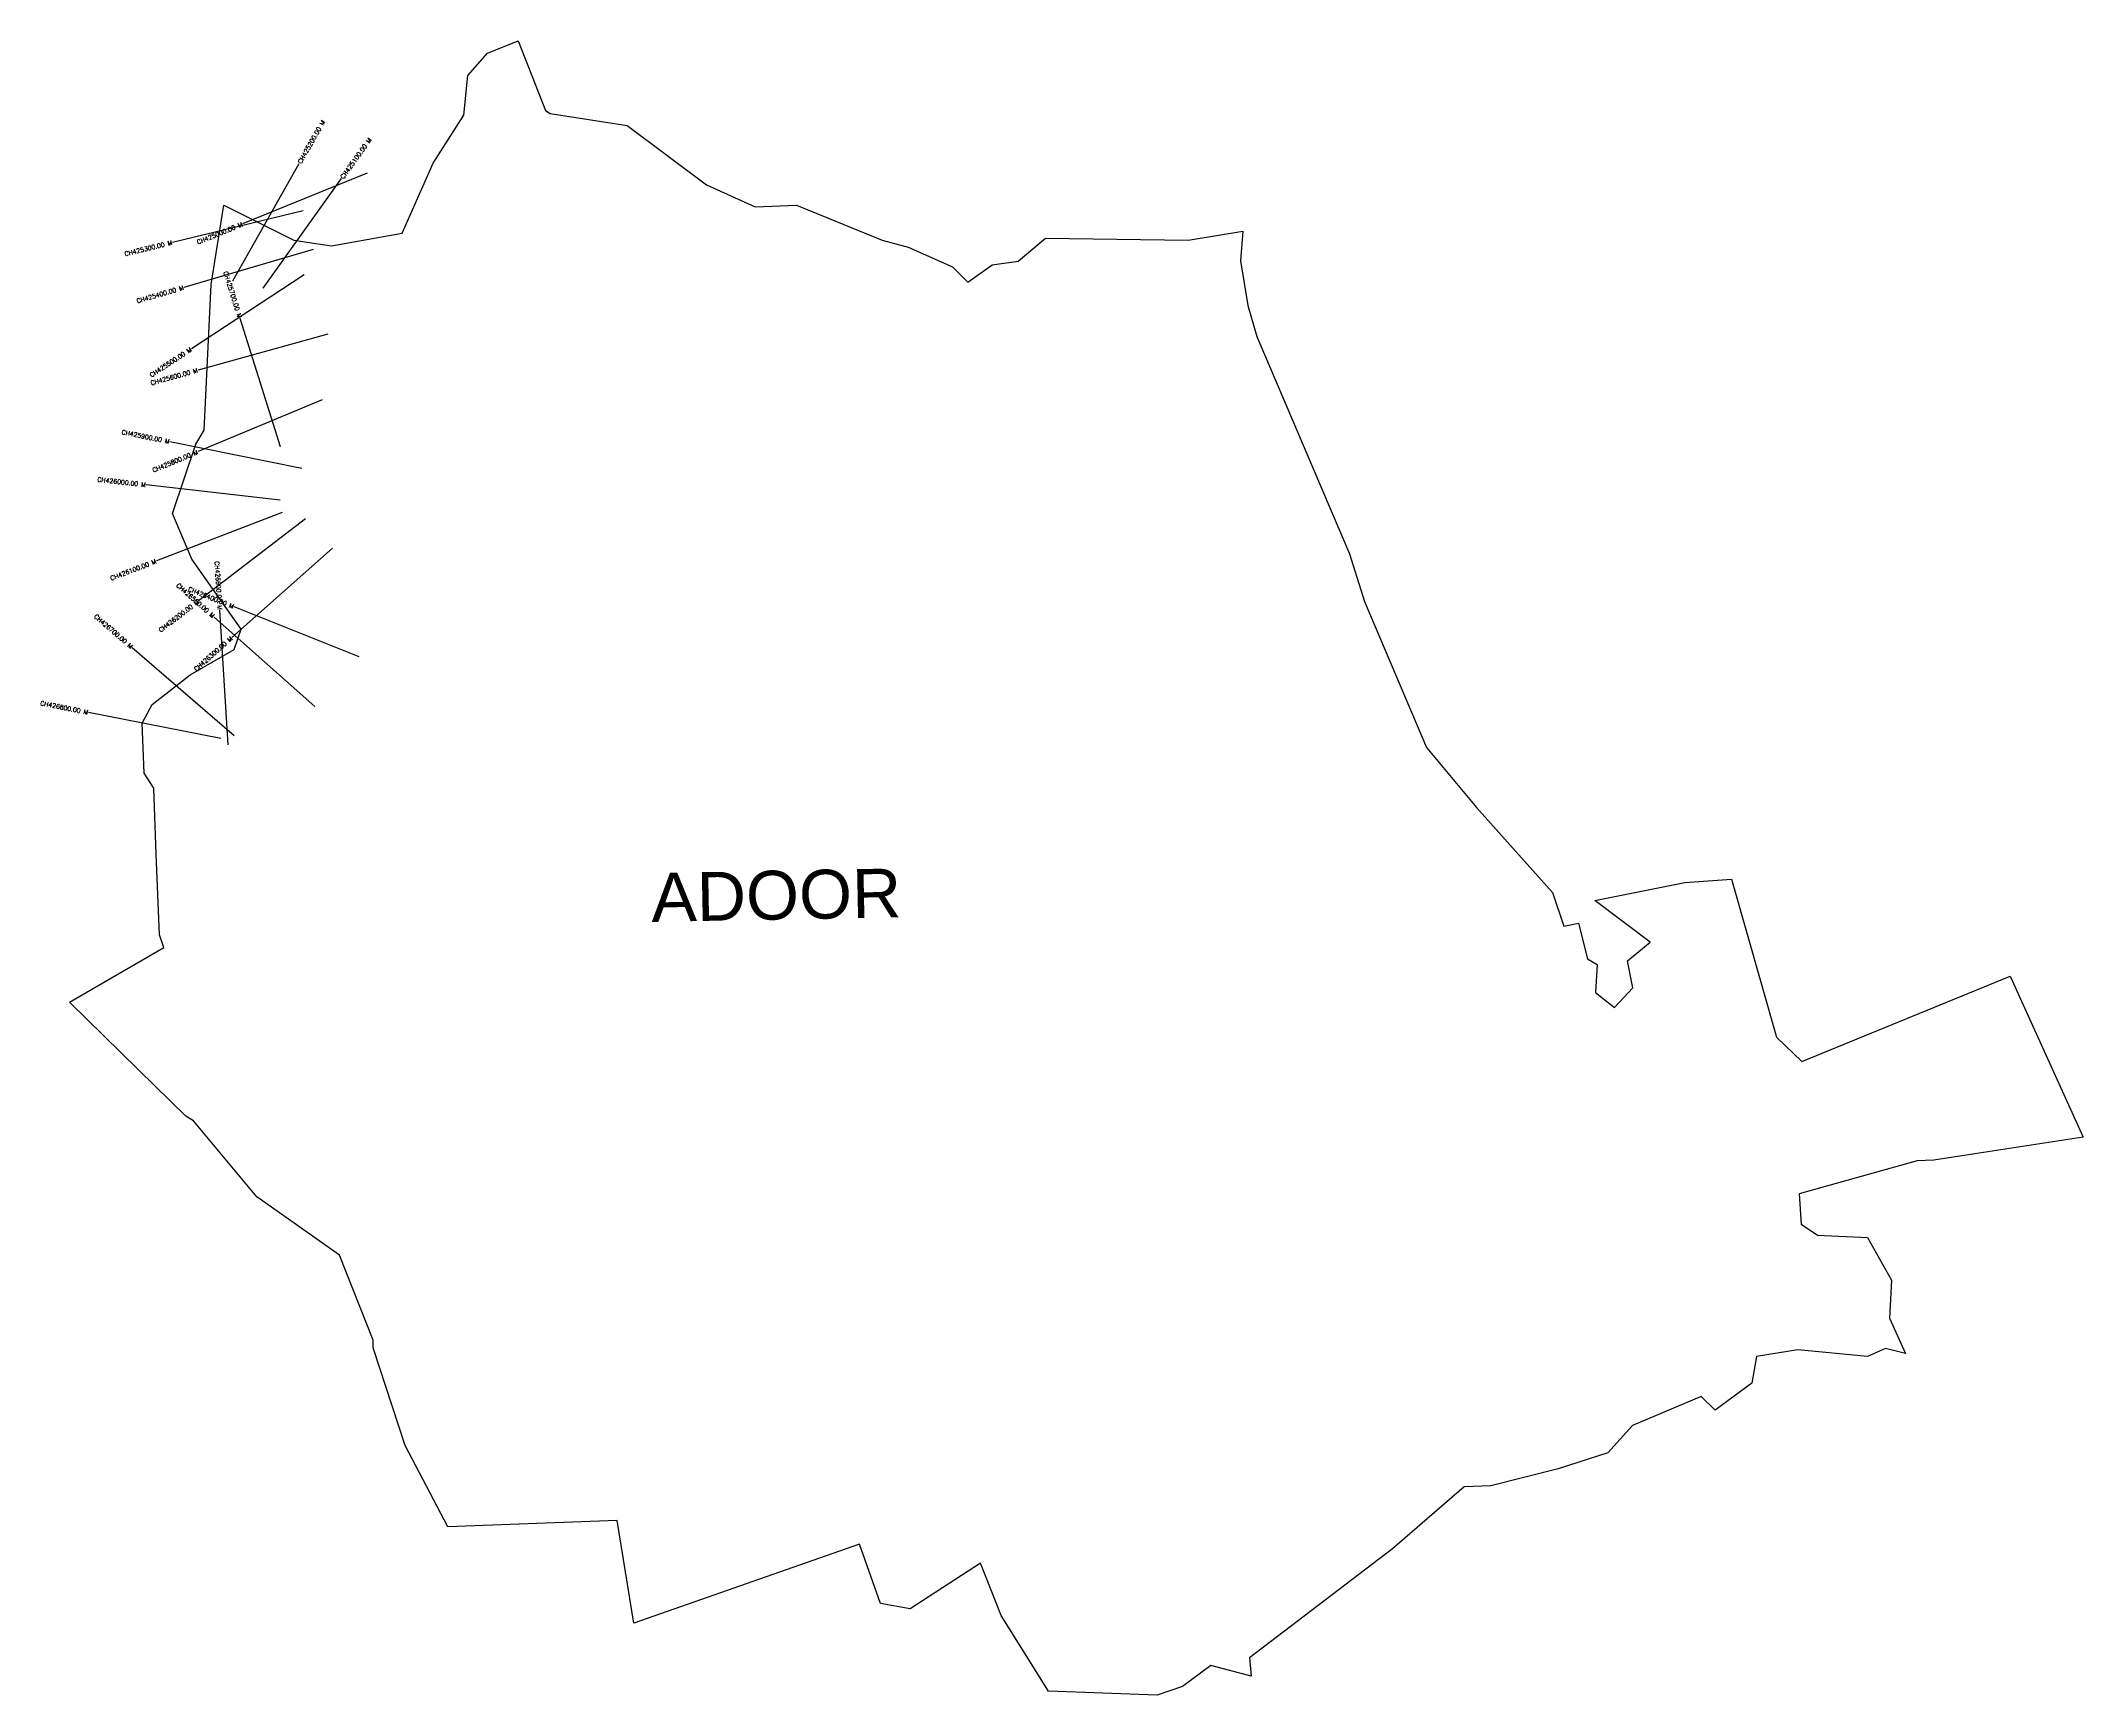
# Model space of a CAD drawing. Header units: metres. Extents: x 306893 to 311442, y 1924002 to 1927686.
import ezdxf
from ezdxf.enums import TextEntityAlignment as Align

# ---------------------------------------------------------------- set-up
doc = ezdxf.new("R2010")
doc.units = ezdxf.units.M
for name, color, linetype in [('CS', 134, 'Continuous'), ('CSMark', 6, 'Continuous'), ('VILLAGE NAME', 250, 'Continuous')]:
    doc.layers.add(name, color=color, linetype=linetype)
doc.styles.get("Standard").update_dxf_attribs({"font": 'simplex.shx'})

msp = doc.modelspace()

# ---------------------------------------------------------------- linework, layer by layer
at = {"color": 6, "flags": 128}
msp.add_lwpolyline([(308575.7, 1927319.3), (308766.5, 1927242.1), (308824.4, 1927226), (308923.2, 1927182.1), (308957.4, 1927148.4), (309011.6, 1927186.7), (309069.7, 1927195.3), (309131, 1927246.2), (309448.6, 1927241.9), (309570.5, 1927262), (309565.3, 1927195.5), (309581.4, 1927096), (309601.4, 1927027.3), (309807.7, 1926542.9), (309841.6, 1926437.4), (309979.1, 1926112.3), (310090.7, 1925978.5), (310260.2, 1925788.8), (310285.4, 1925713.9), (310318.1, 1925720.7), (310337.8, 1925641.2), (310359.7, 1925628.7), (310356.1, 1925566.8), (310398.4, 1925533.4), (310438.9, 1925577.1), (310427.6, 1925636.8), (310478, 1925678.2), (310354.3, 1925771.4), (310555.3, 1925811.6), (310659.2, 1925819.2), (310759.5, 1925467.3), (310815.4, 1925413), (311280, 1925603.1), (311442.3, 1925244.5), (311201, 1925207.4), (311109.4, 1925193.4), (311072.5, 1925191.9), (310809.8, 1925118.5), (310814.4, 1925050.9), (310850.6, 1925025.9), (310962, 1925020.7), (311015.7, 1924925.8), (311010.7, 1924841.1), (311046.5, 1924762.5), (311002, 1924774.1), (310962.2, 1924755.9), (310806.7, 1924770.5), (310714.6, 1924755.9), (310704.2, 1924696.3), (310622.3, 1924636.6), (310591.5, 1924666.8), (310438.5, 1924602.6), (310383.4, 1924541.6), (310272.7, 1924505.7), (310122.5, 1924467.8), (310063.3, 1924465.7), (309903.7, 1924327.5), (309585.4, 1924084.6), (309588.8, 1924044.1), (309499.1, 1924068.1), (309436.1, 1924021.4), (309379.4, 1924001.9), (309137.7, 1924010.5), (309032.1, 1924179.5), (308985.9, 1924296.1), (308829, 1924193.8), (308763.2, 1924205.6), (308716, 1924338.4), (308213.4, 1924162.3), (308176.1, 1924390.9), (307799.3, 1924376.9), (307704.4, 1924558), (307632.6, 1924775.3), (307632.8, 1924792.1), (307557.6, 1924981.7), (307373.6, 1925111.2), (307232.3, 1925280.6), (307215.7, 1925290.9), (307147.4, 1925358), (306956.6, 1925545.3), (307166.4, 1925666.3), (307156.7, 1925694.7), (307149.8, 1925874.3), (307144.2, 1926021.6), (307122.9, 1926054.9), (307118.5, 1926166.4), (307140.7, 1926207.8), (307225.1, 1926273.7), (307323, 1926330.6), (307339, 1926375.8), (307228.6, 1926531.7), (307186.2, 1926633), (307238.2, 1926787.6), (307256.6, 1926818.8), (307272.2, 1927143), (307300.3, 1927320), (307456.1, 1927242.1), (307540.3, 1927229.4), (307697.4, 1927257.6), (307766.6, 1927413.5), (307835, 1927520.1), (307844, 1927608.5), (307887.4, 1927657.8), (307955.8, 1927685.5), (308017.1, 1927530.6), (308026.9, 1927523.6), (308198.4, 1927497.2), (308375.3, 1927364.8), (308483.8, 1927316.3), (308575.7, 1927319.3)], dxfattribs=at)
at = {"layer": 'CS'}
for p, q in [((307320.6, 1927151.2), (307468.2, 1927412.4)), ((307619.9, 1927391.2), (307342.1, 1927277.8)), ((307387.5, 1927135.2), (307562.3, 1927379)), ((307477.2, 1927307.4), (307185.7, 1927236.6)), ((307499.2, 1927220.9), (307211.3, 1927136.7)), ((307479, 1927164.3), (307228, 1927000)), ((307426.1, 1926781.3), (307336.5, 1927067.6)), ((307531.9, 1927032.7), (307242.8, 1926952.5)), ((307519.6, 1926886.4), (307242.7, 1926770.9)), ((307474.1, 1926733.4), (307180, 1926793)), ((307425.4, 1926662.5), (307127.4, 1926696.7)), ((307430.1, 1926635.3), (307150.1, 1926527.6)), ((307482, 1926620.9), (307243.8, 1926438.5)), ((307542.6, 1926556), (307317.9, 1926357.2)), ((307309.9, 1926118.2), (307291.5, 1926417.6)), ((307601.7, 1926314.1), (307323, 1926425)), ((307502.9, 1926203.5), (307278.5, 1926402.5)), ((307323, 1926138), (307096.1, 1926334.3)), ((307293.3, 1926132), (306998.9, 1926190))]:
    msp.add_line(p, q, dxfattribs=at)

# ---------------------------------------------------------------- texts
at = {"layer": 'CSMark'}
for s, rotation, p in [('CH425200.00 M', 60.5356, (307468.7, 1927413.2)), ('CH425100.00 M', 54.3601, (307562.9, 1927379.8))]:
    msp.add_text(s, height=10, rotation=rotation, dxfattribs=at).set_placement(p, align=Align.MIDDLE_LEFT)
for s, rotation, p in [('CH425000.00 M', 22.1915, (307341.2, 1927277.5)), ('CH425300.00 M', 13.6567, (307184.7, 1927236.4)), ('CH425400.00 M', 16.2953, (307210.3, 1927136.4)), ('CH425700.00 M', 287.3753, (307336.2, 1927068.6)), ('CH425500.00 M', 33.2219, (307227.2, 1926999.4)), ('CH425600.00 M', 15.5004, (307241.8, 1926952.2)), ('CH425900.00 M', 348.5342, (307179.1, 1926793.2)), ('CH425800.00 M', 22.6361, (307241.8, 1926770.5)), ('CH426000.00 M', 353.4637, (307126.4, 1926696.8)), ('CH426100.00 M', 21.0372, (307149.1, 1926527.2)), ('CH426600.00 M', 273.5115, (307291.5, 1926418.6)), ('CH426500.00 M', 318.4289, (307277.7, 1926403.2)), ('CH426400.00 M', 338.2931, (307322.1, 1926425.4)), ('CH426200.00 M', 37.4371, (307243, 1926437.9)), ('CH426700.00 M', 319.1274, (307095.4, 1926334.9)), ('CH426300.00 M', 41.4949, (307317.2, 1926356.6)), ('CH426800.00 M', 348.8647, (306997.9, 1926190.2))]:
    msp.add_text(s, height=10, rotation=rotation, dxfattribs=at).set_placement(p, align=Align.MIDDLE_RIGHT)
at = {"layer": 'VILLAGE NAME', "insert": (308251.3, 1925832.3), "char_height": 108.748, "attachment_point": 1, "rotation": 1.1028}
msp.add_mtext_dynamic_manual_height_columns('{\\fArial|b0|i0|c0|p34;ADOOR}', width=1571.314, gutter_width=543.7, heights=[0], dxfattribs=at)

doc.saveas('drawing.dxf')
